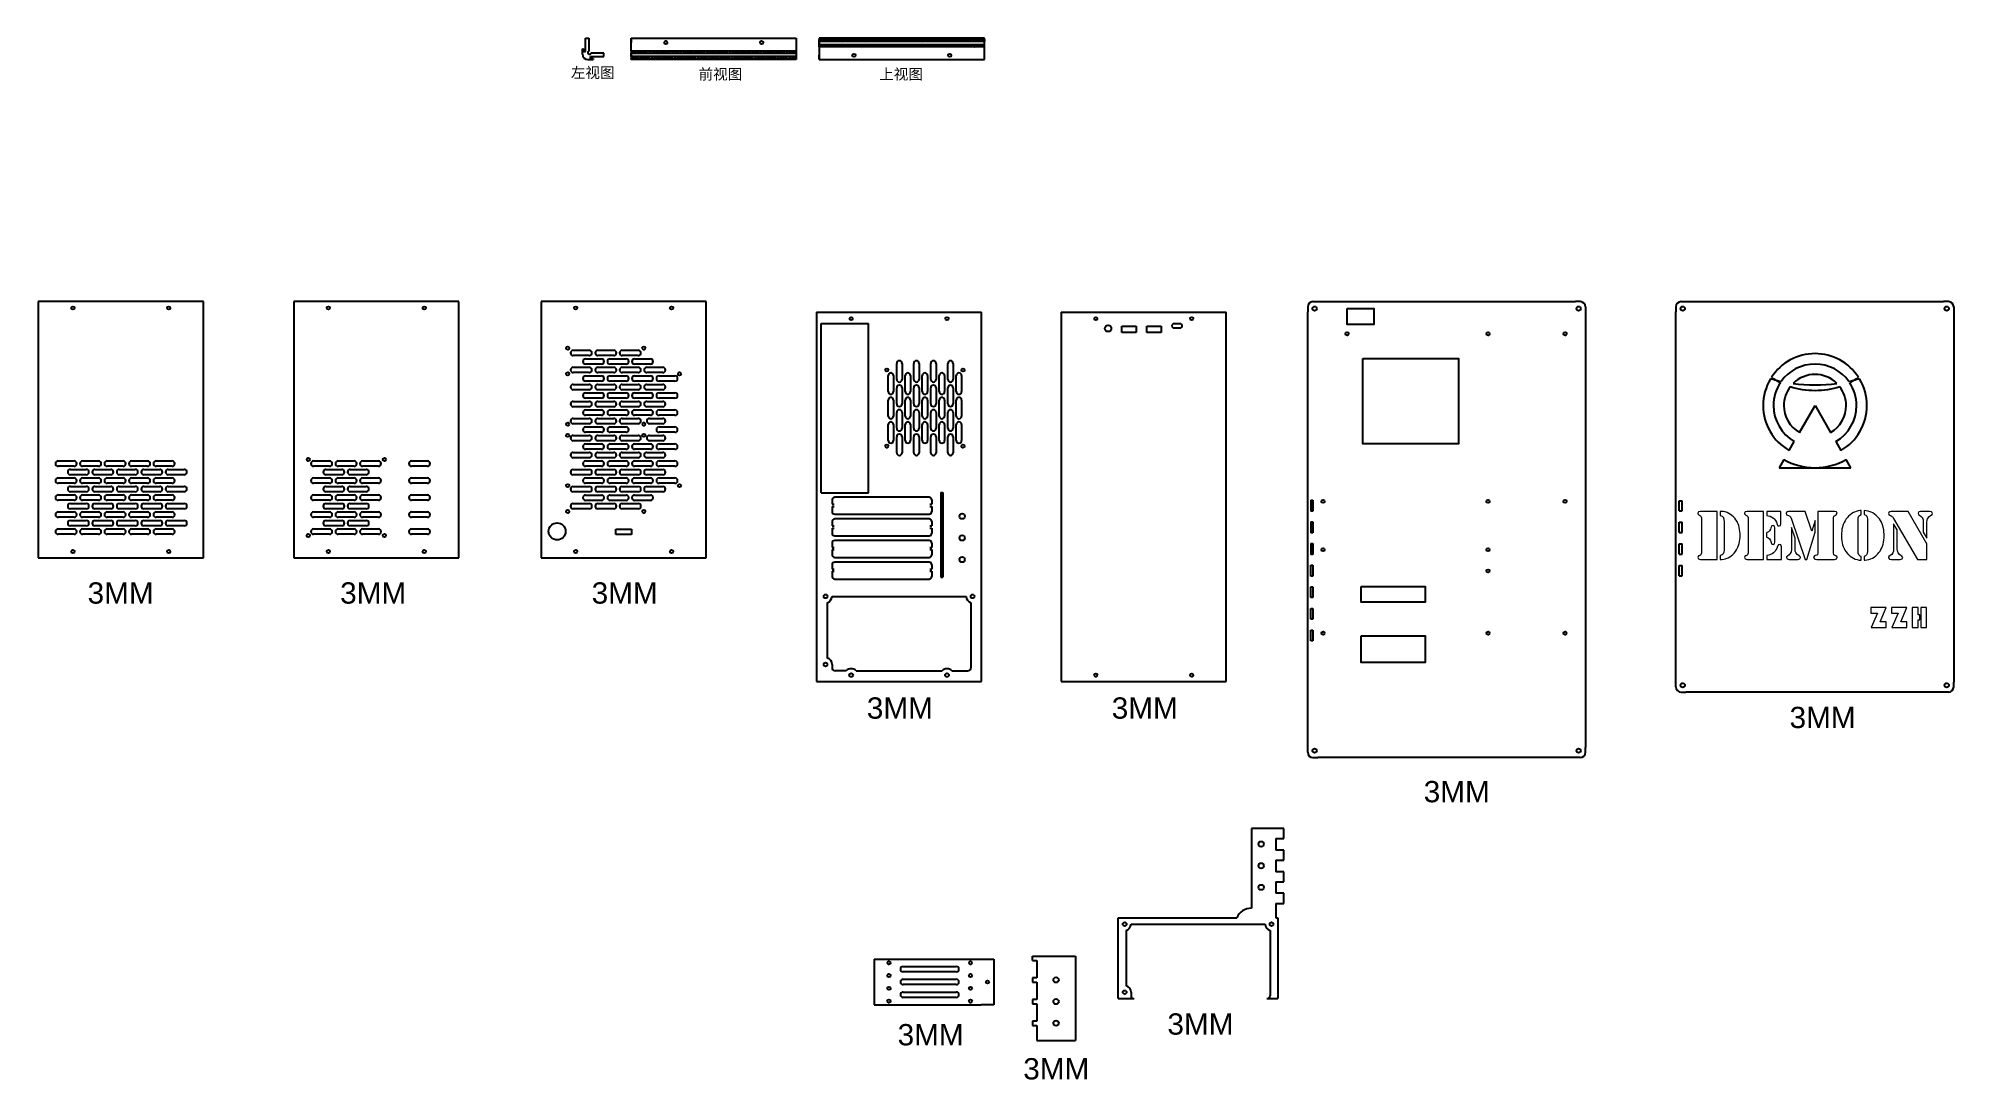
# Model space of a CAD drawing. Header units: millimetres. Extents: x 1161 to 6255, y 1546 to 2671.
# Drawn here: x 4456 to 6255, y 1616 to 2595 of the extents above; entities that cross this region are included whole.
import ezdxf

# ---------------------------------------------------------------- set-up
doc = ezdxf.new("R2010")
doc.units = ezdxf.units.MM
doc.linetypes.add('SLD-Solid', pattern=[0])
doc.styles.get("Standard").update_dxf_attribs({"font": 'Arial.ttf'})

msp = doc.modelspace()

# ---------------------------------------------------------------- texts
at = {"attachment_point": 1}
for s, width, insert, char_height in [('{\\fSimSun|b0|i0|c134|p2;左视图}', 42.38359, (4956.28, 2567.921), 10), ('{\\fSimSun|b0|i0|c134|p2;前视图}', 42.30906, (5076.274, 2566.5), 10), ('{\\fSimSun|b0|i0|c134|p2;上视图}', 41.86122, (5245.936, 2566.5), 10), ('3MM', 60.66199, (4502.368, 2083.907), 20), ('3MM', 60.66199, (4739.544, 2083.907), 20), ('3MM', 60.66199, (4975.759, 2083.907), 20), ('3MM', 60.66199, (5234.19, 1975.778), 20), ('3MM', 60.66199, (5464.197, 1975.778), 20), ('3MM', 60.66199, (6100.808, 1966.932), 20), ('3MM', 60.66199, (5757.202, 1897.229), 20), ('3MM', 60.66199, (5516.487, 1678.814), 20), ('3MM', 60.66199, (5263.099, 1668.756), 20), ('3MM', 60.66199, (5381.103, 1636.755), 20)]:
    msp.add_mtext_dynamic_manual_height_columns(s, width=width, gutter_width=12.5, heights=[0], dxfattribs=dict(at, insert=insert, char_height=char_height))

# ---------------------------------------------------------------- hatches: boundary and pattern name
h = msp.add_hatch()
h.set_pattern_fill('ANSI33', color=256, scale=0.4)
h.set_pattern_definition([(45, (588.9778, -189.0404), (-1.7960512, 1.7960512), []), (45, (590.774, -189.0404), (-1.7960512, 1.7960512), [1.27, -0.635])])
h.paths.add_polyline_path([(5344.584, 2592.21), (5344.584, 2594.21), (5189.584, 2594.21), (5189.584, 2592.21)])
h.paths.add_polyline_path([(5344.584, 2587.19), (5344.584, 2589.21), (5189.584, 2589.21), (5189.584, 2587.19)])
h = msp.add_hatch()
h.set_pattern_fill('ANSI33', color=256, scale=0.4)
h.set_pattern_definition([(45, (412.2905, -146.5035), (-1.7960512, 1.7960512), []), (45, (414.0865, -146.5035), (-1.7960512, 1.7960512), [1.27, -0.635])])
h.paths.add_polyline_path([(5012.897, 2578.21), (5012.897, 2576.21), (5167.897, 2576.21), (5167.897, 2578.21)])
h.paths.add_polyline_path([(5012.897, 2583.23), (5012.897, 2581.21), (5167.897, 2581.21), (5167.897, 2583.23)])

# ---------------------------------------------------------------- linework, layer by layer
for p, q in [((4970.122, 2582.71), (4970.122, 2595.21)), ((4970.122, 2595.21), (4973.122, 2595.21)), ((4973.122, 2595.21), (4973.122, 2583.23)), ((5012.897, 2595.21), (5167.897, 2595.21)), ((5012.897, 2583.23), (5012.897, 2595.21)), ((5012.897, 2595.21), (5012.897, 2591.21)), ((5167.897, 2595.21), (5167.897, 2583.23)), ((5344.584, 2595.21), (5189.584, 2595.21)), ((5189.584, 2595.21), (5189.584, 2594.21)), ((5189.584, 2589.21), (5189.584, 2594.21)), ((5189.584, 2594.21), (5344.584, 2594.21)), ((5344.584, 2592.21), (5189.584, 2592.21)), ((5189.584, 2592.21), (5189.584, 2589.21)), ((5344.584, 2592.21), (5344.584, 2595.21)), ((5344.584, 2594.21), (5344.584, 2592.21)), ((5344.584, 2589.21), (5344.584, 2592.21)), ((4967.122, 2580.21), (4967.122, 2585.21)), ((4967.122, 2585.21), (4968.122, 2585.21)), ((4968.122, 2585.21), (4968.122, 2582.71)), ((4968.122, 2582.71), (4970.122, 2582.71)), ((4972.122, 2575.21), (4977.122, 2575.21)), ((4974.622, 2576.21), (4974.622, 2578.21)), ((4974.622, 2578.21), (4987.122, 2578.21)), ((4974.622, 2576.21), (4977.122, 2576.21)), ((4987.122, 2581.21), (4975.142, 2581.21)), ((4977.122, 2576.21), (4977.122, 2575.21)), ((4987.122, 2578.21), (4987.122, 2581.21)), ((5167.897, 2583.23), (5012.897, 2583.23)), ((5012.897, 2583.23), (5012.897, 2581.21)), ((5012.897, 2581.21), (5167.897, 2581.21)), ((5012.897, 2578.21), (5012.897, 2581.21)), ((5012.897, 2581.21), (5012.897, 2576.21)), ((5167.897, 2578.21), (5012.897, 2578.21)), ((5012.897, 2576.21), (5167.897, 2576.21)), ((5012.897, 2575.21), (5012.897, 2576.21)), ((5167.897, 2575.21), (5012.897, 2575.21)), ((5167.897, 2583.23), (5167.897, 2581.21)), ((5167.897, 2581.21), (5167.897, 2578.21)), ((5167.897, 2576.21), (5167.897, 2578.21)), ((5167.897, 2578.21), (5167.897, 2575.21)), ((5189.584, 2589.21), (5344.584, 2589.21)), ((5189.584, 2587.19), (5189.584, 2589.21)), ((5344.584, 2587.19), (5189.584, 2587.19)), ((5189.584, 2587.19), (5189.584, 2575.21)), ((5189.584, 2575.21), (5189.584, 2579.21)), ((5189.584, 2575.21), (5344.584, 2575.21)), ((5344.584, 2587.19), (5344.584, 2589.21)), ((5344.584, 2575.21), (5344.584, 2587.19)), ((4456.069, 2347.791), (4456.069, 2106.811)), ((4611.069, 2347.791), (4456.069, 2347.791)), ((4611.069, 2106.811), (4611.069, 2347.791)), ((4696.008, 2347.791), (4696.008, 2106.811)), ((4851.008, 2347.791), (4696.008, 2347.791)), ((4851.008, 2106.811), (4851.008, 2347.791)), ((4928.289, 2347.791), (4928.289, 2106.811)), ((5083.289, 2347.791), (4928.289, 2347.791)), ((5083.289, 2106.811), (5083.289, 2347.791)), ((5648.23, 2342.709), (5648.23, 2338.209)), ((5653.23, 2347.709), (5658.23, 2347.709)), ((5658.23, 2347.709), (5899.71, 2347.709)), ((5904.21, 2347.709), (5899.71, 2347.709)), ((5909.21, 2342.709), (5909.21, 2337.709)), ((5993.978, 2342.709), (5993.978, 2338.209)), ((5998.978, 2347.709), (6003.978, 2347.709)), ((6003.978, 2347.709), (6245.458, 2347.709)), ((6249.958, 2347.709), (6245.458, 2347.709)), ((6254.958, 2342.709), (6254.958, 2337.709)), ((5186.99, 2337.709), (5186.99, 1990.713)), ((5186.99, 2337.709), (5341.99, 2337.709)), ((5341.99, 1990.713), (5341.99, 2337.709)), ((5416.787, 2337.709), (5416.787, 1990.713)), ((5416.787, 2337.709), (5571.787, 2337.709)), ((5416.787, 2327.709), (5416.787, 2326.709)), ((5473.787, 2318.549), (5473.787, 2324.549)), ((5473.787, 2324.549), (5487.287, 2324.549)), ((5487.287, 2324.549), (5487.287, 2318.549)), ((5497.287, 2318.549), (5497.287, 2324.549)), ((5497.287, 2324.549), (5510.787, 2324.549)), ((5510.787, 2324.549), (5510.787, 2318.549)), ((5520.787, 2325.459), (5520.787, 2324.459)), ((5529.037, 2326.709), (5522.037, 2326.709)), ((5522.037, 2323.209), (5529.037, 2323.209)), ((5530.287, 2324.459), (5530.287, 2325.459)), ((5571.787, 1990.713), (5571.787, 2337.709)), ((5648.23, 1929.179), (5648.23, 2338.209)), ((5909.21, 2337.709), (5909.21, 1928.679)), ((5993.978, 1990.713), (5993.978, 2338.209)), ((6254.958, 2337.709), (6254.958, 1990.213)), ((5487.287, 2318.549), (5473.787, 2318.549)), ((5510.787, 2318.549), (5497.287, 2318.549)), ((4958.528, 2301.974), (4973.528, 2301.974)), ((4973.528, 2296.974), (4958.528, 2296.974)), ((4958.528, 2285.974), (4973.528, 2285.974)), ((4970.028, 2293.974), (4985.028, 2293.974)), ((4985.028, 2288.974), (4970.028, 2288.974)), ((4981.528, 2301.974), (4996.528, 2301.974)), ((4996.528, 2296.974), (4981.528, 2296.974)), ((4981.528, 2285.974), (4996.528, 2285.974)), ((4993.028, 2293.974), (5008.028, 2293.974)), ((5008.028, 2288.974), (4993.028, 2288.974)), ((5004.528, 2301.974), (5019.528, 2301.974)), ((5019.528, 2296.974), (5004.528, 2296.974)), ((5004.528, 2285.974), (5019.528, 2285.974)), ((5019.528, 2296.974), (5012.028, 2296.974)), ((5016.028, 2293.974), (5031.028, 2293.974)), ((5031.028, 2288.974), (5016.028, 2288.974)), ((5027.528, 2285.974), (5042.528, 2285.974)), ((5262.239, 2274.676), (5262.239, 2289.676)), ((5267.239, 2289.676), (5267.239, 2274.676)), ((5278.239, 2274.676), (5278.239, 2289.676)), ((5283.239, 2289.676), (5283.239, 2274.676)), ((5294.239, 2274.676), (5294.239, 2289.676)), ((5299.239, 2289.676), (5299.239, 2274.676)), ((5310.239, 2274.676), (5310.239, 2289.676)), ((5315.239, 2289.676), (5315.239, 2274.676)), ((4973.528, 2280.974), (4958.528, 2280.974)), ((4958.528, 2269.974), (4973.528, 2269.974)), ((4970.028, 2277.974), (4985.028, 2277.974)), ((4985.028, 2272.974), (4970.028, 2272.974)), ((4996.528, 2280.974), (4981.528, 2280.974)), ((4981.528, 2269.974), (4996.528, 2269.974)), ((4993.028, 2277.974), (5008.028, 2277.974)), ((5008.028, 2272.974), (4993.028, 2272.974)), ((5019.528, 2280.974), (5004.528, 2280.974)), ((5004.528, 2269.974), (5019.528, 2269.974)), ((5016.028, 2277.974), (5031.028, 2277.974)), ((5031.028, 2272.974), (5016.028, 2272.974)), ((5042.528, 2280.974), (5027.528, 2280.974)), ((5027.528, 2269.974), (5042.528, 2269.974)), ((5039.028, 2277.974), (5054.028, 2277.974)), ((5054.028, 2272.974), (5039.028, 2272.974)), ((5254.239, 2263.176), (5254.239, 2278.176)), ((5259.239, 2278.176), (5259.239, 2263.176)), ((5262.239, 2251.676), (5262.239, 2266.676)), ((5267.239, 2266.676), (5267.239, 2251.676)), ((5270.239, 2263.176), (5270.239, 2278.176)), ((5275.239, 2278.176), (5275.239, 2263.176)), ((5278.239, 2251.676), (5278.239, 2266.676)), ((5283.239, 2266.676), (5283.239, 2251.676)), ((5286.239, 2263.176), (5286.239, 2278.176)), ((5291.239, 2278.176), (5291.239, 2263.176)), ((5294.239, 2251.676), (5294.239, 2266.676)), ((5299.239, 2266.676), (5299.239, 2251.676)), ((5302.239, 2263.176), (5302.239, 2278.176)), ((5307.239, 2278.176), (5307.239, 2263.176)), ((5310.239, 2251.676), (5310.239, 2266.676)), ((5315.239, 2266.676), (5315.239, 2251.676)), ((5318.239, 2263.176), (5318.239, 2278.176)), ((5323.239, 2278.176), (5323.239, 2263.176)), ((4973.528, 2264.974), (4958.528, 2264.974)), ((4958.528, 2253.974), (4973.528, 2253.974)), ((4973.528, 2248.974), (4958.528, 2248.974)), ((4970.028, 2261.974), (4985.028, 2261.974)), ((4985.028, 2256.974), (4970.028, 2256.974)), ((4996.528, 2264.974), (4981.528, 2264.974)), ((4981.528, 2253.974), (4996.528, 2253.974)), ((4996.528, 2248.974), (4981.528, 2248.974)), ((4993.028, 2261.974), (5008.028, 2261.974)), ((5008.028, 2256.974), (4993.028, 2256.974)), ((5019.528, 2264.974), (5004.528, 2264.974)), ((5004.528, 2253.974), (5019.528, 2253.974)), ((5019.528, 2248.974), (5004.528, 2248.974)), ((5016.028, 2261.974), (5031.028, 2261.974)), ((5031.028, 2256.974), (5016.028, 2256.974)), ((5042.528, 2264.974), (5027.528, 2264.974)), ((5027.528, 2253.974), (5042.528, 2253.974)), ((5042.528, 2248.974), (5027.528, 2248.974)), ((5039.028, 2261.974), (5054.028, 2261.974)), ((5054.028, 2256.974), (5039.028, 2256.974)), ((5254.239, 2240.176), (5254.239, 2255.176)), ((5259.239, 2255.176), (5259.239, 2240.176)), ((5270.239, 2240.176), (5270.239, 2255.176)), ((5275.239, 2255.176), (5275.239, 2240.176)), ((5286.239, 2240.176), (5286.239, 2255.176)), ((5291.239, 2255.176), (5291.239, 2240.176)), ((5302.239, 2240.176), (5302.239, 2255.176)), ((5307.239, 2255.176), (5307.239, 2240.176)), ((5318.239, 2240.176), (5318.239, 2255.176)), ((5323.239, 2255.176), (5323.239, 2240.176)), ((6110.1, 2224.731), (6124.725, 2250.063)), ((6124.725, 2250.063), (6139.35, 2224.731)), ((4958.528, 2237.974), (4973.528, 2237.974)), ((4973.528, 2232.974), (4958.528, 2232.974)), ((4970.028, 2245.974), (4985.028, 2245.974)), ((4985.028, 2240.974), (4970.028, 2240.974)), ((4981.528, 2237.974), (4996.528, 2237.974)), ((4996.528, 2232.974), (4981.528, 2232.974)), ((4993.028, 2245.974), (5008.028, 2245.974)), ((5008.028, 2240.974), (4993.028, 2240.974)), ((5004.528, 2237.974), (5019.528, 2237.974)), ((5019.528, 2232.974), (5004.528, 2232.974)), ((5016.028, 2245.974), (5031.028, 2245.974)), ((5031.028, 2240.974), (5016.028, 2240.974)), ((5030.028, 2237.974), (5042.528, 2237.974)), ((5042.528, 2232.974), (5030.028, 2232.974)), ((5039.028, 2245.974), (5054.028, 2245.974)), ((5054.028, 2240.974), (5039.028, 2240.974)), ((5254.239, 2217.176), (5254.239, 2232.176)), ((5259.239, 2232.176), (5259.239, 2217.176)), ((5262.239, 2228.676), (5262.239, 2243.676)), ((5267.239, 2243.676), (5267.239, 2228.676)), ((5270.239, 2217.176), (5270.239, 2232.176)), ((5275.239, 2232.176), (5275.239, 2217.176)), ((5278.239, 2228.676), (5278.239, 2243.676)), ((5283.239, 2243.676), (5283.239, 2228.676)), ((5286.239, 2217.176), (5286.239, 2232.176)), ((5291.239, 2232.176), (5291.239, 2217.176)), ((5294.239, 2228.676), (5294.239, 2243.676)), ((5299.239, 2243.676), (5299.239, 2228.676)), ((5302.239, 2217.176), (5302.239, 2232.176)), ((5307.239, 2232.176), (5307.239, 2217.176)), ((5310.239, 2228.676), (5310.239, 2243.676)), ((5315.239, 2243.676), (5315.239, 2228.676)), ((5318.239, 2217.176), (5318.239, 2232.176)), ((5323.239, 2232.176), (5323.239, 2217.176)), ((4958.528, 2221.974), (4973.528, 2221.974)), ((4973.528, 2216.974), (4958.528, 2216.974)), ((4970.028, 2229.974), (4985.028, 2229.974)), ((4985.028, 2224.974), (4970.028, 2224.974)), ((4970.028, 2213.974), (4985.028, 2213.974)), ((4981.528, 2221.974), (4996.528, 2221.974)), ((4996.528, 2216.974), (4981.528, 2216.974)), ((4993.028, 2229.974), (5008.028, 2229.974)), ((5008.028, 2224.974), (4993.028, 2224.974)), ((4993.028, 2213.974), (5008.028, 2213.974)), ((5004.528, 2221.974), (5019.528, 2221.974)), ((5019.528, 2216.974), (5004.528, 2216.974)), ((5016.028, 2213.974), (5031.028, 2213.974)), ((5030.028, 2221.974), (5042.528, 2221.974)), ((5042.528, 2216.974), (5030.028, 2216.974)), ((5039.028, 2229.974), (5054.028, 2229.974)), ((5054.028, 2224.974), (5039.028, 2224.974)), ((5039.028, 2213.974), (5054.028, 2213.974)), ((5262.239, 2205.676), (5262.239, 2220.676)), ((5267.239, 2220.676), (5267.239, 2205.676)), ((5278.239, 2205.676), (5278.239, 2220.676)), ((5283.239, 2220.676), (5283.239, 2205.676)), ((5294.239, 2205.676), (5294.239, 2220.676)), ((5299.239, 2220.676), (5299.239, 2205.676)), ((5310.239, 2205.676), (5310.239, 2220.676)), ((5315.239, 2220.676), (5315.239, 2205.676)), ((6100.35, 2207.844), (6105.225, 2216.288)), ((6144.225, 2216.288), (6149.1, 2207.844)), ((4456.069, 2211.791), (4456.069, 2207.541)), ((4474.665, 2198.036), (4489.665, 2198.036)), ((4497.665, 2198.036), (4512.665, 2198.036)), ((4520.665, 2198.036), (4535.665, 2198.036)), ((4543.665, 2198.036), (4558.665, 2198.036)), ((4566.665, 2198.036), (4581.665, 2198.036)), ((4696.008, 2211.791), (4696.008, 2207.541)), ((4714.604, 2198.036), (4729.604, 2198.036)), ((4737.604, 2198.036), (4752.604, 2198.036)), ((4760.604, 2198.036), (4775.604, 2198.036)), ((4806.604, 2198.036), (4821.604, 2198.036)), ((4958.528, 2205.974), (4973.528, 2205.974)), ((4973.528, 2200.974), (4958.528, 2200.974)), ((4985.028, 2208.974), (4970.028, 2208.974)), ((4970.028, 2197.974), (4985.028, 2197.974)), ((4981.528, 2205.974), (4996.528, 2205.974)), ((4996.528, 2200.974), (4981.528, 2200.974)), ((5008.028, 2208.974), (4993.028, 2208.974)), ((4993.028, 2197.974), (5008.028, 2197.974)), ((5004.528, 2205.974), (5019.528, 2205.974)), ((5019.528, 2200.974), (5004.528, 2200.974)), ((5031.028, 2208.974), (5016.028, 2208.974)), ((5016.028, 2197.974), (5031.028, 2197.974)), ((5027.528, 2205.974), (5042.528, 2205.974)), ((5042.528, 2200.974), (5027.528, 2200.974)), ((5054.028, 2208.974), (5039.028, 2208.974)), ((5039.028, 2197.974), (5054.028, 2197.974)), ((6095.475, 2199.4), (6090.95, 2191.563)), ((6095.475, 2199.4), (6095.475, 2199.4)), ((6158.5, 2191.563), (6153.975, 2199.4)), ((6153.975, 2199.4), (6153.975, 2199.4)), ((4489.665, 2193.036), (4474.665, 2193.036)), ((4474.665, 2182.036), (4489.665, 2182.036)), ((4489.665, 2177.036), (4474.665, 2177.036)), ((4486.165, 2190.036), (4501.165, 2190.036)), ((4501.165, 2185.036), (4486.165, 2185.036)), ((4512.665, 2193.036), (4497.665, 2193.036)), ((4497.665, 2182.036), (4512.665, 2182.036)), ((4512.665, 2177.036), (4497.665, 2177.036)), ((4509.165, 2190.036), (4524.165, 2190.036)), ((4524.165, 2185.036), (4509.165, 2185.036)), ((4535.665, 2193.036), (4520.665, 2193.036)), ((4520.665, 2182.036), (4535.665, 2182.036)), ((4535.665, 2177.036), (4520.665, 2177.036)), ((4532.165, 2190.036), (4547.165, 2190.036)), ((4547.165, 2185.036), (4532.165, 2185.036)), ((4558.665, 2193.036), (4543.665, 2193.036)), ((4543.665, 2182.036), (4558.665, 2182.036)), ((4558.665, 2177.036), (4543.665, 2177.036)), ((4555.165, 2190.036), (4570.165, 2190.036)), ((4570.165, 2185.036), (4555.165, 2185.036)), ((4581.665, 2193.036), (4566.665, 2193.036)), ((4566.665, 2182.036), (4581.665, 2182.036)), ((4581.665, 2177.036), (4566.665, 2177.036)), ((4578.165, 2190.036), (4593.165, 2190.036)), ((4593.165, 2185.036), (4578.165, 2185.036)), ((4729.604, 2193.036), (4714.604, 2193.036)), ((4714.604, 2182.036), (4729.604, 2182.036)), ((4729.604, 2177.036), (4714.604, 2177.036)), ((4726.104, 2190.036), (4741.104, 2190.036)), ((4741.104, 2185.036), (4726.104, 2185.036)), ((4752.604, 2193.036), (4737.604, 2193.036)), ((4737.604, 2182.036), (4752.604, 2182.036)), ((4752.604, 2177.036), (4737.604, 2177.036)), ((4749.104, 2190.036), (4764.104, 2190.036)), ((4764.104, 2185.036), (4749.104, 2185.036)), ((4775.604, 2193.036), (4760.604, 2193.036)), ((4760.604, 2182.036), (4775.604, 2182.036)), ((4775.604, 2177.036), (4760.604, 2177.036)), ((4821.604, 2193.036), (4806.604, 2193.036)), ((4806.604, 2182.036), (4821.604, 2182.036)), ((4821.604, 2177.036), (4806.604, 2177.036)), ((4958.528, 2189.974), (4973.528, 2189.974)), ((4973.528, 2184.974), (4958.528, 2184.974)), ((4985.028, 2192.974), (4970.028, 2192.974)), ((4970.028, 2181.974), (4985.028, 2181.974)), ((4985.028, 2176.974), (4970.028, 2176.974)), ((4981.528, 2189.974), (4996.528, 2189.974)), ((4996.528, 2184.974), (4981.528, 2184.974)), ((5008.028, 2192.974), (4993.028, 2192.974)), ((4993.028, 2181.974), (5008.028, 2181.974)), ((5008.028, 2176.974), (4993.028, 2176.974)), ((5004.528, 2189.974), (5019.528, 2189.974)), ((5019.528, 2184.974), (5004.528, 2184.974)), ((5031.028, 2192.974), (5016.028, 2192.974)), ((5016.028, 2181.974), (5031.028, 2181.974)), ((5031.028, 2176.974), (5016.028, 2176.974)), ((5027.528, 2189.974), (5042.528, 2189.974)), ((5042.528, 2184.974), (5027.528, 2184.974)), ((5054.028, 2192.974), (5039.028, 2192.974)), ((5039.028, 2181.974), (5054.028, 2181.974)), ((5054.028, 2176.974), (5039.028, 2176.974)), ((6090.95, 2191.563), (6124.725, 2191.563)), ((6124.725, 2191.563), (6158.5, 2191.563)), ((4474.665, 2166.036), (4489.665, 2166.036)), ((4489.665, 2161.036), (4474.665, 2161.036)), ((4486.165, 2174.036), (4501.165, 2174.036)), ((4501.165, 2169.036), (4486.165, 2169.036)), ((4497.665, 2166.036), (4512.665, 2166.036)), ((4512.665, 2161.036), (4497.665, 2161.036)), ((4509.165, 2174.036), (4524.165, 2174.036)), ((4524.165, 2169.036), (4509.165, 2169.036)), ((4520.665, 2166.036), (4535.665, 2166.036)), ((4535.665, 2161.036), (4520.665, 2161.036)), ((4532.165, 2174.036), (4547.165, 2174.036)), ((4547.165, 2169.036), (4532.165, 2169.036)), ((4543.665, 2166.036), (4558.665, 2166.036)), ((4558.665, 2161.036), (4543.665, 2161.036)), ((4555.165, 2174.036), (4570.165, 2174.036)), ((4570.165, 2169.036), (4555.165, 2169.036)), ((4566.665, 2166.036), (4581.665, 2166.036)), ((4581.665, 2161.036), (4566.665, 2161.036)), ((4578.165, 2174.036), (4593.165, 2174.036)), ((4593.165, 2169.036), (4578.165, 2169.036)), ((4714.604, 2166.036), (4729.604, 2166.036)), ((4729.604, 2161.036), (4714.604, 2161.036)), ((4726.104, 2174.036), (4741.104, 2174.036)), ((4741.104, 2169.036), (4726.104, 2169.036)), ((4737.604, 2166.036), (4752.604, 2166.036)), ((4752.604, 2161.036), (4737.604, 2161.036)), ((4749.104, 2174.036), (4764.104, 2174.036)), ((4764.104, 2169.036), (4749.104, 2169.036)), ((4760.604, 2166.036), (4775.604, 2166.036)), ((4775.604, 2161.036), (4760.604, 2161.036)), ((4806.604, 2166.036), (4821.604, 2166.036)), ((4821.604, 2161.036), (4806.604, 2161.036)), ((4958.528, 2173.974), (4973.528, 2173.974)), ((4973.528, 2168.974), (4958.528, 2168.974)), ((4970.028, 2165.974), (4985.028, 2165.974)), ((4985.028, 2160.974), (4970.028, 2160.974)), ((4981.528, 2173.974), (4996.528, 2173.974)), ((4996.528, 2168.974), (4981.528, 2168.974)), ((4993.028, 2165.974), (5008.028, 2165.974)), ((5008.028, 2160.974), (4993.028, 2160.974)), ((5004.528, 2173.974), (5019.528, 2173.974)), ((5019.528, 2168.974), (5004.528, 2168.974)), ((5016.028, 2165.974), (5031.028, 2165.974)), ((5031.028, 2160.974), (5016.028, 2160.974)), ((5027.528, 2173.974), (5042.528, 2173.974)), ((5042.528, 2168.974), (5027.528, 2168.974)), ((5201.58, 2161.292), (5201.58, 2157.292)), ((5295.255, 2161.292), (5295.255, 2157.292)), ((5303.723, 2168.277), (5303.723, 2088.902)), ((5303.723, 2168.277), (5305.723, 2168.277)), ((5305.723, 2168.277), (5305.723, 2088.902)), ((5651.23, 2160.987), (5653.23, 2160.987)), ((5651.23, 2160.987), (5651.23, 2150.802)), ((5653.23, 2160.987), (5653.23, 2150.802)), ((5996.978, 2160.657), (5999.978, 2160.657)), ((4474.665, 2150.036), (4489.665, 2150.036)), ((4489.665, 2145.036), (4474.665, 2145.036)), ((4486.165, 2158.036), (4501.165, 2158.036)), ((4501.165, 2153.036), (4486.165, 2153.036)), ((4486.165, 2142.036), (4501.165, 2142.036)), ((4497.665, 2150.036), (4512.665, 2150.036)), ((4512.665, 2145.036), (4497.665, 2145.036)), ((4509.165, 2158.036), (4524.165, 2158.036)), ((4524.165, 2153.036), (4509.165, 2153.036)), ((4509.165, 2142.036), (4524.165, 2142.036)), ((4520.665, 2150.036), (4535.665, 2150.036)), ((4535.665, 2145.036), (4520.665, 2145.036)), ((4532.165, 2158.036), (4547.165, 2158.036)), ((4547.165, 2153.036), (4532.165, 2153.036)), ((4532.165, 2142.036), (4547.165, 2142.036)), ((4543.665, 2150.036), (4558.665, 2150.036)), ((4558.665, 2145.036), (4543.665, 2145.036)), ((4555.165, 2158.036), (4570.165, 2158.036)), ((4570.165, 2153.036), (4555.165, 2153.036)), ((4555.165, 2142.036), (4570.165, 2142.036)), ((4566.665, 2150.036), (4581.665, 2150.036)), ((4581.665, 2145.036), (4566.665, 2145.036)), ((4578.165, 2158.036), (4593.165, 2158.036)), ((4593.165, 2153.036), (4578.165, 2153.036)), ((4578.165, 2142.036), (4593.165, 2142.036)), ((4714.604, 2150.036), (4729.604, 2150.036)), ((4729.604, 2145.036), (4714.604, 2145.036)), ((4726.104, 2158.036), (4741.104, 2158.036)), ((4741.104, 2153.036), (4726.104, 2153.036)), ((4726.104, 2142.036), (4741.104, 2142.036)), ((4737.604, 2150.036), (4752.604, 2150.036)), ((4752.604, 2145.036), (4737.604, 2145.036)), ((4749.104, 2158.036), (4764.104, 2158.036)), ((4764.104, 2153.036), (4749.104, 2153.036)), ((4749.104, 2142.036), (4764.104, 2142.036)), ((4760.604, 2150.036), (4775.604, 2150.036)), ((4775.604, 2145.036), (4760.604, 2145.036)), ((4806.604, 2150.036), (4821.604, 2150.036)), ((4821.604, 2145.036), (4806.604, 2145.036)), ((4958.528, 2157.974), (4973.528, 2157.974)), ((4973.528, 2152.974), (4958.528, 2152.974)), ((4981.528, 2157.974), (4996.528, 2157.974)), ((4996.528, 2152.974), (4981.528, 2152.974)), ((5004.528, 2157.974), (5019.528, 2157.974)), ((5019.528, 2152.974), (5004.528, 2152.974)), ((5201.58, 2157.292), (5203.58, 2157.292)), ((5201.58, 2155.292), (5201.58, 2150.497)), ((5201.58, 2155.292), (5203.58, 2155.292)), ((5201.58, 2140.972), (5201.58, 2136.972)), ((5293.255, 2157.292), (5295.255, 2157.292)), ((5293.255, 2155.292), (5295.255, 2155.292)), ((5295.255, 2155.292), (5295.255, 2150.497)), ((5295.255, 2140.972), (5295.255, 2136.972)), ((5653.23, 2150.802), (5651.23, 2150.802)), ((5996.978, 2151.132), (5999.978, 2151.132)), ((4474.665, 2134.036), (4489.665, 2134.036)), ((4489.665, 2129.036), (4474.665, 2129.036)), ((4501.165, 2137.036), (4486.165, 2137.036)), ((4497.665, 2134.036), (4512.665, 2134.036)), ((4512.665, 2129.036), (4497.665, 2129.036)), ((4524.165, 2137.036), (4509.165, 2137.036)), ((4520.665, 2134.036), (4535.665, 2134.036)), ((4535.665, 2129.036), (4520.665, 2129.036)), ((4547.165, 2137.036), (4532.165, 2137.036)), ((4543.665, 2134.036), (4558.665, 2134.036)), ((4558.665, 2129.036), (4543.665, 2129.036)), ((4570.165, 2137.036), (4555.165, 2137.036)), ((4566.665, 2134.036), (4581.665, 2134.036)), ((4581.665, 2129.036), (4566.665, 2129.036)), ((4593.165, 2137.036), (4578.165, 2137.036)), ((4714.604, 2134.036), (4729.604, 2134.036)), ((4729.604, 2129.036), (4714.604, 2129.036)), ((4741.104, 2137.036), (4726.104, 2137.036)), ((4737.604, 2134.036), (4752.604, 2134.036)), ((4752.604, 2129.036), (4737.604, 2129.036)), ((4764.104, 2137.036), (4749.104, 2137.036)), ((4760.604, 2134.036), (4775.604, 2134.036)), ((4775.604, 2129.036), (4760.604, 2129.036)), ((4806.604, 2134.036), (4821.604, 2134.036)), ((4821.604, 2129.036), (4806.604, 2129.036)), ((4998.539, 2133.811), (5013.039, 2133.811)), ((4998.539, 2128.811), (4998.539, 2133.811)), ((5013.039, 2128.811), (4998.539, 2128.811)), ((5013.039, 2133.811), (5013.039, 2128.811)), ((5201.58, 2136.972), (5203.58, 2136.972)), ((5201.58, 2134.972), (5201.58, 2130.177)), ((5201.58, 2134.972), (5203.58, 2134.972)), ((5293.255, 2136.972), (5295.255, 2136.972)), ((5293.255, 2134.972), (5295.255, 2134.972)), ((5295.255, 2134.972), (5295.255, 2130.177)), ((5651.23, 2140.667), (5653.23, 2140.667)), ((5651.23, 2140.667), (5651.23, 2130.482)), ((5653.23, 2130.482), (5651.23, 2130.482)), ((5653.23, 2140.667), (5653.23, 2130.482)), ((5996.978, 2140.337), (5999.978, 2140.337)), ((5996.978, 2130.812), (5999.978, 2130.812)), ((4456.069, 2106.811), (4611.069, 2106.811)), ((4696.008, 2106.811), (4851.008, 2106.811)), ((4928.289, 2106.811), (5083.289, 2106.811)), ((5201.58, 2120.652), (5201.58, 2116.652)), ((5201.58, 2116.652), (5203.58, 2116.652)), ((5201.58, 2114.652), (5201.58, 2109.857)), ((5201.58, 2114.652), (5203.58, 2114.652)), ((5293.255, 2116.652), (5295.255, 2116.652)), ((5293.255, 2114.652), (5295.255, 2114.652)), ((5295.255, 2120.652), (5295.255, 2116.652)), ((5295.255, 2114.652), (5295.255, 2109.857)), ((5651.23, 2120.347), (5653.23, 2120.347)), ((5651.23, 2120.347), (5651.23, 2110.162)), ((5653.23, 2110.162), (5651.23, 2110.162)), ((5653.23, 2120.347), (5653.23, 2110.162)), ((5996.978, 2120.017), (5999.978, 2120.017)), ((5996.978, 2110.492), (5999.978, 2110.492)), ((5201.58, 2100.332), (5201.58, 2096.332)), ((5201.58, 2096.332), (5203.58, 2096.332)), ((5201.58, 2094.332), (5201.58, 2089.537)), ((5201.58, 2094.332), (5203.58, 2094.332)), ((5293.255, 2096.332), (5295.255, 2096.332)), ((5293.255, 2094.332), (5295.255, 2094.332)), ((5295.255, 2100.332), (5295.255, 2096.332)), ((5295.255, 2094.332), (5295.255, 2089.537)), ((5303.723, 2088.902), (5305.723, 2088.902)), ((5651.23, 2100.027), (5653.23, 2100.027)), ((5651.23, 2089.842), (5651.23, 2100.027)), ((5653.23, 2089.842), (5651.23, 2089.842)), ((5653.23, 2100.027), (5653.23, 2089.842)), ((5996.978, 2099.697), (5999.978, 2099.697)), ((5996.978, 2090.172), (5999.978, 2090.172)), ((5201.49, 2070.713), (5327.49, 2070.713)), ((5651.23, 2079.707), (5653.23, 2079.707)), ((5651.23, 2069.522), (5651.23, 2079.707)), ((5653.23, 2069.522), (5651.23, 2069.522)), ((5653.23, 2079.707), (5653.23, 2069.522)), ((5196.99, 2064.713), (5196.99, 2012.713)), ((5331.99, 2064.713), (5331.99, 2003.713)), ((5651.23, 2059.387), (5653.23, 2059.387)), ((5651.23, 2049.202), (5651.23, 2059.387)), ((5653.23, 2059.387), (5653.23, 2049.202)), ((5653.23, 2049.202), (5651.23, 2049.202)), ((5651.23, 2039.067), (5653.23, 2039.067)), ((5651.23, 2028.882), (5651.23, 2039.067)), ((5653.23, 2039.067), (5653.23, 2028.882)), ((5653.23, 2028.882), (5651.23, 2028.882)), ((5201.49, 2006.713), (5201.49, 2003.713)), ((5214.917, 2000.713), (5204.49, 2000.713)), ((5224.063, 2000.713), (5304.917, 2000.713)), ((5314.063, 2000.713), (5328.99, 2000.713)), ((5186.99, 1990.713), (5341.99, 1990.713)), ((5416.787, 1990.713), (5571.787, 1990.713)), ((5993.978, 1985.713), (5993.978, 1990.713)), ((5998.978, 1980.713), (6003.478, 1980.713)), ((6244.958, 1980.713), (6003.478, 1980.713)), ((6249.958, 1980.713), (6244.958, 1980.713)), ((6254.958, 1985.713), (6254.958, 1990.213)), ((5648.23, 1924.179), (5648.23, 1929.179)), ((5909.21, 1924.179), (5909.21, 1928.679)), ((5653.23, 1919.179), (5657.73, 1919.179)), ((5899.21, 1919.179), (5657.73, 1919.179)), ((5904.21, 1919.179), (5899.21, 1919.179)), ((5618.388, 1852.615), (5595.388, 1852.615)), ((5595.388, 1852.615), (5595.388, 1777.671)), ((5618.388, 1843.09), (5618.388, 1832.295)), ((5618.388, 1822.77), (5618.388, 1811.975)), ((5618.388, 1802.45), (5618.388, 1791.655)), ((5618.388, 1782.13), (5618.388, 1768.671)), ((5470.356, 1768.671), (5581.641, 1768.671)), ((5470.356, 1692.671), (5470.356, 1768.671)), ((5618.388, 1768.671), (5620.356, 1768.671)), ((5620.356, 1768.671), (5620.356, 1692.671)), ((5477.856, 1756.671), (5477.856, 1704.671)), ((5482.356, 1762.671), (5608.356, 1762.671)), ((5612.856, 1756.671), (5612.856, 1695.671)), ((5240.952, 1729.838), (5341.552, 1729.838)), ((5240.952, 1729.838), (5240.952, 1686.838)), ((5341.552, 1729.838), (5347.552, 1729.838)), ((5347.552, 1729.838), (5353.552, 1729.838)), ((5353.552, 1729.838), (5353.552, 1686.838)), ((5389.881, 1732.572), (5430.151, 1732.572)), ((5389.881, 1728.508), (5389.881, 1732.572)), ((5389.881, 1728.508), (5393.881, 1728.508)), ((5393.881, 1728.508), (5393.881, 1712.252)), ((5430.151, 1732.572), (5430.151, 1653.197)), ((5268.252, 1722.838), (5318.252, 1722.838)), ((5318.252, 1717.838), (5268.252, 1717.838)), ((5268.252, 1710.838), (5318.252, 1710.838)), ((5389.881, 1712.252), (5389.881, 1708.188)), ((5393.881, 1712.252), (5389.881, 1712.252)), ((5389.881, 1712.252), (5389.881, 1708.188)), ((5318.252, 1705.838), (5268.252, 1705.838)), ((5268.252, 1698.838), (5318.252, 1698.838)), ((5318.252, 1693.838), (5268.252, 1693.838)), ((5389.881, 1708.188), (5393.881, 1708.188)), ((5389.881, 1691.932), (5389.881, 1687.868)), ((5393.881, 1691.932), (5389.881, 1691.932)), ((5389.881, 1691.932), (5389.881, 1687.868)), ((5393.881, 1708.188), (5393.881, 1691.932)), ((5470.356, 1692.671), (5485.356, 1692.671)), ((5482.356, 1698.671), (5482.356, 1695.671)), ((5609.856, 1692.671), (5620.356, 1692.671)), ((5240.952, 1686.838), (5341.552, 1686.838)), ((5353.552, 1686.838), (5341.552, 1686.838)), ((5389.881, 1687.868), (5393.881, 1687.868)), ((5393.881, 1687.868), (5393.881, 1671.612)), ((5389.881, 1671.612), (5389.881, 1667.548)), ((5393.881, 1671.612), (5389.881, 1671.612)), ((5389.881, 1671.612), (5389.881, 1667.548)), ((5389.881, 1667.548), (5393.881, 1667.548)), ((5393.881, 1667.548), (5393.881, 1653.197)), ((5393.881, 1653.197), (5430.151, 1653.197))]:
    msp.add_line(p, q)
at = {"color": 7, "linetype": 'SLD-Solid'}
for p, q in [((5191.166, 2168.172), (5191.166, 2327.176)), ((5191.166, 2327.176), (5235.87, 2327.176)), ((5235.87, 2168.172), (5235.87, 2327.176)), ((5191.166, 2168.172), (5235.87, 2168.172)), ((5292.715, 2163.832), (5204.12, 2163.832)), ((5996.978, 2151.132), (5996.978, 2160.657)), ((5999.978, 2151.132), (5999.978, 2160.657)), ((5204.12, 2147.957), (5292.715, 2147.957)), ((5292.715, 2143.512), (5204.12, 2143.512)), ((5204.12, 2127.637), (5292.715, 2127.637)), ((5292.715, 2123.192), (5204.12, 2123.192)), ((5996.978, 2130.812), (5996.978, 2140.337)), ((5999.978, 2130.812), (5999.978, 2140.337)), ((5204.12, 2107.317), (5292.715, 2107.317)), ((5996.978, 2110.492), (5996.978, 2120.017)), ((5999.978, 2110.492), (5999.978, 2120.017)), ((5292.715, 2102.872), (5204.12, 2102.872)), ((5204.12, 2086.997), (5292.715, 2086.997)), ((5996.978, 2090.172), (5996.978, 2099.697)), ((5999.978, 2090.172), (5999.978, 2099.697)), ((5625.856, 1852.615), (5618.388, 1852.615)), ((5618.388, 1843.09), (5625.856, 1843.09)), ((5625.856, 1843.09), (5625.856, 1852.615)), ((5625.856, 1832.295), (5618.388, 1832.295)), ((5618.388, 1822.77), (5625.856, 1822.77)), ((5625.856, 1822.77), (5625.856, 1832.295)), ((5625.856, 1811.975), (5618.388, 1811.975)), ((5618.388, 1802.45), (5625.856, 1802.45)), ((5625.856, 1802.45), (5625.856, 1811.975)), ((5625.856, 1791.655), (5618.388, 1791.655)), ((5618.388, 1782.13), (5625.856, 1782.13)), ((5625.856, 1782.13), (5625.856, 1791.655))]:
    msp.add_line(p, q, dxfattribs=at)
at = {"lineweight": 0}
for p, q in [((6098.2, 2150.023), (6097.564, 2148.657)), ((6097.564, 2148.657), (6097.994, 2147.477)), ((6097.994, 2147.477), (6099.716, 2146.616)), ((6099.941, 2150.472), (6098.2, 2150.023)), ((6099.716, 2146.616), (6101.195, 2145.998)), ((6115.366, 2150.472), (6099.941, 2150.472)), ((6101.195, 2145.998), (6101.701, 2145.381)), ((6101.701, 2145.381), (6102.58, 2143.415)), ((6102.58, 2143.415), (6115.366, 2105.471)), ((6121.861, 2131.978), (6115.366, 2150.472)), ((6124.725, 2141.974), (6121.861, 2131.978)), ((6124.725, 2131.023), (6124.725, 2141.974)), ((6117.107, 2105.471), (6124.725, 2131.023)), ((6115.366, 2105.471), (6117.107, 2105.471))]:
    msp.add_line(p, q, dxfattribs=at)
for points in [[(5685.24, 2341.209), (5710.24, 2341.209), (5710.24, 2326.209), (5685.24, 2326.209)], [(5699.923, 2294.186), (5789.923, 2294.186), (5789.923, 2214.186), (5699.923, 2214.186)], [(5698.478, 2080.135), (5758.478, 2080.135), (5758.478, 2065.135), (5698.478, 2065.135)], [(5698.478, 2033.524), (5758.478, 2033.524), (5758.478, 2008.524), (5698.478, 2008.524)]]:
    msp.add_lwpolyline(points, close=True)
for points in [[(6032.664, 2150.472), (6017.146, 2150.472), (6015.33, 2150.042), (6014.657, 2148.769), (6014.75, 2148.151), (6015.986, 2146.991), (6017.277, 2146.56), (6017.633, 2146.167), (6018.026, 2144.482), (6018.026, 2111.48), (6017.633, 2109.796), (6017.277, 2109.44), (6015.986, 2108.972), (6015.405, 2108.71), (6014.657, 2107.194), (6015.33, 2105.939), (6015.33, 2105.939), (6017.146, 2105.471), (6032.664, 2105.471)], [(6035.585, 2150.472), (6035.585, 2146.822), (6035.828, 2146.766), (6037.569, 2146.092), (6038.617, 2144.744), (6038.655, 2144.669), (6039.141, 2143.022), (6039.31, 2140.926), (6039.31, 2114.906), (6039.291, 2114.026), (6039.141, 2112.266), (6038.449, 2110.619), (6037.531, 2109.702), (6037.456, 2109.665), (6035.585, 2109.047), (6035.585, 2105.471), (6037.063, 2105.509), (6039.029, 2105.677), (6040.657, 2106.014), (6041.313, 2106.201), (6042.997, 2106.932), (6044.813, 2107.98), (6046.03, 2108.841), (6047.453, 2110.039), (6048.763, 2111.387), (6049.923, 2112.865), (6050.972, 2114.475), (6051.908, 2116.235), (6052.207, 2116.909), (6052.862, 2118.594), (6053.405, 2120.372), (6053.836, 2122.206), (6054.135, 2124.116), (6054.304, 2126.1), (6054.379, 2128.159), (6054.341, 2129.713), (6054.191, 2131.697), (6053.929, 2133.606), (6053.536, 2135.46), (6053.05, 2137.238), (6052.432, 2138.979), (6052.301, 2139.26), (6051.477, 2141.038), (6050.504, 2142.685), (6049.381, 2144.183), (6048.089, 2145.549), (6046.666, 2146.785), (6045.468, 2147.664), (6043.784, 2148.694), (6042.061, 2149.48), (6040.321, 2150.023), (6038.561, 2150.341), (6037.644, 2150.416)], [(6076.411, 2150.472), (6060.893, 2150.472), (6059.077, 2150.042), (6058.422, 2148.769), (6058.497, 2148.151), (6059.732, 2146.991), (6061.024, 2146.56), (6061.38, 2146.167), (6061.791, 2144.482), (6061.791, 2111.48), (6061.38, 2109.796), (6061.024, 2109.44), (6059.732, 2108.972), (6059.171, 2108.71), (6058.422, 2107.194), (6059.077, 2105.939), (6059.077, 2105.939), (6060.893, 2105.471), (6076.411, 2105.471)], [(6092.622, 2150.472), (6079.35, 2150.472), (6079.35, 2146.616), (6080.585, 2146.448), (6082.495, 2145.942), (6084.18, 2145.212), (6085.64, 2144.22), (6086.463, 2143.434), (6087.586, 2142.011), (6088.522, 2140.326), (6089.29, 2138.38), (6089.926, 2137.163), (6090.975, 2136.863), (6092.229, 2137.331), (6092.622, 2138.81)], [(6143.014, 2150.472), (6127.496, 2150.472), (6127.496, 2111.742), (6127.477, 2111.63), (6126.99, 2109.87), (6126.522, 2109.496), (6125.006, 2109.065), (6124.164, 2108.729), (6123.434, 2107.268), (6124.182, 2105.939), (6124.426, 2105.808), (6126.373, 2105.471), (6143.014, 2105.471), (6144.83, 2105.902), (6145.485, 2107.194), (6145.391, 2107.811), (6144.156, 2108.972), (6142.902, 2109.44), (6142.508, 2109.796), (6142.115, 2111.48), (6142.115, 2144.482), (6142.508, 2146.167), (6142.902, 2146.56), (6144.156, 2146.991), (6144.736, 2147.253), (6145.485, 2148.769), (6144.886, 2150.023)], [(6168.21, 2151.371), (6167.236, 2151.296), (6165.29, 2151.015), (6163.455, 2150.566), (6161.714, 2149.911), (6160.928, 2149.536), (6159.3, 2148.6), (6157.746, 2147.477), (6156.248, 2146.167), (6155.069, 2144.913), (6153.908, 2143.434), (6152.879, 2141.843), (6151.999, 2140.139), (6151.25, 2138.305), (6150.932, 2137.444), (6150.427, 2135.684), (6150.034, 2133.85), (6149.753, 2131.94), (6149.584, 2129.975), (6149.528, 2127.934), (6149.547, 2127.148), (6149.64, 2125.014), (6149.865, 2122.993), (6150.202, 2121.046), (6150.67, 2119.193), (6151.25, 2117.452), (6151.943, 2115.786), (6152.767, 2114.213), (6153.721, 2112.753), (6154.77, 2111.368), (6155.949, 2110.095), (6156.323, 2109.739), (6157.746, 2108.523), (6159.262, 2107.456), (6160.872, 2106.557), (6162.575, 2105.808), (6164.372, 2105.247), (6166.244, 2104.835), (6168.21, 2104.592), (6168.21, 2108.223), (6167.274, 2108.541), (6165.945, 2109.627), (6165.795, 2109.87), (6165.308, 2111.443), (6165.14, 2113.727), (6165.14, 2143.191), (6165.252, 2144.594), (6165.833, 2146.186), (6166.45, 2146.859), (6168.21, 2147.814)], [(6170.905, 2151.371), (6170.905, 2147.814), (6172.497, 2147.047), (6173.414, 2145.961), (6173.751, 2145.193), (6174.013, 2143.191), (6174.013, 2113.727), (6173.994, 2113.184), (6173.751, 2111.125), (6173.114, 2109.627), (6172.272, 2108.747), (6170.905, 2108.223), (6170.905, 2104.592), (6171.486, 2104.648), (6173.433, 2104.929), (6175.286, 2105.378), (6177.064, 2105.996), (6178.73, 2106.763), (6180.302, 2107.718), (6181.8, 2108.822), (6183.204, 2110.095), (6183.634, 2110.544), (6184.776, 2111.855), (6185.787, 2113.259), (6186.686, 2114.775), (6187.472, 2116.366), (6188.127, 2118.051), (6188.67, 2119.848), (6189.082, 2121.72), (6189.381, 2123.704), (6189.568, 2125.763), (6189.625, 2127.934), (6189.606, 2129.301), (6189.475, 2131.397), (6189.213, 2133.4), (6188.838, 2135.31), (6188.352, 2137.126), (6187.753, 2138.848), (6187.023, 2140.495), (6186.162, 2142.049), (6185.207, 2143.509), (6184.121, 2144.875), (6182.904, 2146.167), (6182.212, 2146.822), (6180.677, 2148.039), (6179.086, 2149.087), (6177.438, 2149.911), (6176.577, 2150.266), (6174.78, 2150.809), (6172.89, 2151.184)], [(6212.331, 2150.472), (6197.898, 2150.472), (6196.326, 2150.454), (6194.866, 2150.248), (6194.08, 2149.592), (6193.78, 2148.525), (6194.08, 2147.571), (6194.866, 2146.991), (6196.12, 2146.523), (6197.299, 2145.792), (6197.393, 2145.699), (6198.497, 2144.052), (6220.867, 2105.471), (6229.871, 2105.471), (6229.871, 2120.016)], [(6232.173, 2150.472), (6223.937, 2150.472), (6223.918, 2150.472), (6222.084, 2150.079), (6221.485, 2148.769), (6221.765, 2147.814), (6222.72, 2147.084), (6222.776, 2147.047), (6224.461, 2145.905), (6225.584, 2144.576), (6225.771, 2144.183), (6226.221, 2142.498), (6226.37, 2140.326), (6226.37, 2131.192), (6229.871, 2125.295), (6229.871, 2140.326), (6230.002, 2142.348), (6230.489, 2143.977), (6230.526, 2144.052), (6231.612, 2145.624), (6233.128, 2146.71), (6234.644, 2147.683), (6234.944, 2148.694), (6234.382, 2149.948), (6234.139, 2150.135)], [(6085.284, 2137.425), (6084.067, 2136.957), (6083.375, 2135.216), (6082.925, 2133.85), (6082.008, 2132.315), (6080.979, 2131.36), (6079.182, 2130.293), (6079.182, 2126.474), (6080.417, 2126.025), (6081.877, 2124.864), (6081.896, 2124.846), (6082.794, 2123.367), (6083.468, 2121.364), (6084.161, 2119.81), (6085.34, 2119.361), (6086.632, 2119.96), (6086.707, 2120.11), (6086.95, 2122.094), (6086.95, 2134.655), (6086.95, 2134.748), (6086.725, 2136.601)], [(6102.58, 2135.31), (6102.58, 2115.43), (6102.543, 2114.457), (6102.187, 2112.547), (6101.457, 2110.937), (6100.372, 2109.608), (6098.912, 2108.579), (6098.088, 2107.942), (6097.863, 2107.119), (6098.444, 2105.921), (6100.334, 2105.471), (6108.608, 2105.471), (6110.424, 2105.883), (6111.079, 2107.156), (6111.042, 2107.456), (6109.825, 2108.841), (6108.608, 2109.627), (6107.803, 2110.226), (6106.699, 2111.817), (6106.193, 2113.259), (6106.175, 2113.427), (6106.062, 2115.43), (6106.062, 2125.351)], [(6198.535, 2138.904), (6198.535, 2115.43), (6198.535, 2115.28), (6198.31, 2113.202), (6197.711, 2111.48), (6196.719, 2110.095), (6195.371, 2109.065), (6194.005, 2108.148), (6193.687, 2107.194), (6193.705, 2106.857), (6194.585, 2105.827), (6196.682, 2105.471), (6204.3, 2105.471), (6204.787, 2105.49), (6206.472, 2105.902), (6207.09, 2107.156), (6206.228, 2108.635), (6205.255, 2109.197), (6203.907, 2110.189), (6202.803, 2111.649), (6202.765, 2111.705), (6202.204, 2113.371), (6202.017, 2115.43), (6202.017, 2133.101)], [(6091.443, 2119.548), (6090.357, 2119.193), (6089.589, 2117.751), (6088.841, 2115.842), (6088.017, 2114.307), (6087.156, 2113.184), (6085.733, 2111.78), (6084.535, 2110.844), (6082.944, 2109.964), (6081.428, 2109.459), (6079.387, 2109.047), (6079.387, 2105.471), (6093.09, 2105.471), (6093.09, 2117.115), (6093.09, 2117.208), (6092.715, 2119.024)], [(6191.601, 2060.15), (6177.223, 2060.15), (6177.223, 2054.826), (6183.278, 2054.826), (6177.55, 2041.614), (6191.531, 2041.614), (6191.531, 2046.938), (6185.842, 2046.938)], [(6210.972, 2060.15), (6196.601, 2060.15), (6196.601, 2054.826), (6202.656, 2054.826), (6196.928, 2041.614), (6210.91, 2041.614), (6210.91, 2046.938), (6205.221, 2046.938)], [(6221.482, 2060.15), (6215.972, 2060.15), (6215.972, 2041.614), (6221.482, 2041.614), (6221.482, 2048.632), (6223.013, 2048.632), (6223.013, 2053.521), (6221.482, 2053.521)], [(6229.464, 2060.15), (6223.954, 2060.15), (6223.954, 2041.614), (6229.464, 2041.614)]]:
    msp.add_lwpolyline(points, close=True, dxfattribs=at)
for centre, radius in [((5045.397, 2591.21), 1.5), ((5135.397, 2591.21), 1.5), ((5222.084, 2579.21), 1.5), ((5312.084, 2579.21), 1.5), ((4488.569, 2341.791), 1.5), ((4578.569, 2341.791), 1.5), ((4728.508, 2341.791), 1.5), ((4818.508, 2341.791), 1.5), ((4960.789, 2341.791), 1.5), ((5050.789, 2341.791), 1.5), ((5654.73, 2341.209), 2), ((5902.71, 2341.209), 2), ((6000.478, 2341.209), 2), ((6248.458, 2341.209), 2), ((5219.49, 2331.709), 1.5), ((5309.49, 2331.709), 1.5), ((5449.287, 2331.709), 1.5), ((5460.787, 2322.509), 3), ((5539.287, 2331.709), 1.5), ((4953.289, 2304.051), 1.5), ((5024.789, 2304.051), 1.5), ((5685.24, 2317.509), 1.5), ((5817.62, 2317.509), 1.5), ((5890.01, 2317.509), 1.5), ((5252.989, 2283.426), 1.5), ((5324.489, 2283.426), 1.5), ((4953.289, 2279.801), 1.5), ((5058.289, 2279.801), 1.5), ((4953.289, 2232.551), 1.5), ((5024.789, 2232.551), 1.5), ((4953.289, 2222.051), 1.5), ((5024.789, 2222.051), 1.5), ((5252.989, 2211.926), 1.5), ((5324.489, 2211.926), 1.5), ((4709.589, 2199.346), 1.5), ((4781.089, 2199.346), 1.5), ((4953.289, 2174.801), 1.5), ((5058.289, 2174.801), 1.5), ((5662.68, 2160.029), 1.5), ((5817.62, 2160.029), 1.5), ((5890.01, 2160.029), 1.5), ((4953.289, 2150.551), 1.5), ((5024.789, 2150.551), 1.5), ((5323.723, 2145.957), 2.5), ((4709.589, 2127.846), 1.5), ((4781.089, 2127.846), 1.5), ((4943.289, 2131.811), 8), ((5323.723, 2125.637), 2.5), ((4488.569, 2112.811), 1.5), ((4578.569, 2112.811), 1.5), ((4728.508, 2112.811), 1.5), ((4818.508, 2112.811), 1.5), ((4960.789, 2112.811), 1.5), ((5050.789, 2112.811), 1.5), ((5323.723, 2105.317), 2.5), ((5662.68, 2114.609), 1.5), ((5817.62, 2114.609), 1.5), ((5817.62, 2094.589), 1.5), ((5195.49, 2070.713), 1.75), ((5333.49, 2070.713), 1.75), ((5662.68, 2036.168), 1.5), ((5817.615, 2036.168), 1.5), ((5890.01, 2036.168), 1.5), ((5195.49, 2006.713), 1.75), ((5219.49, 1996.713), 1.75), ((5309.49, 1996.713), 1.75), ((5449.287, 1996.713), 1.5), ((5539.287, 1996.713), 1.5), ((6000.478, 1987.213), 2), ((6248.458, 1987.213), 2), ((5654.73, 1925.679), 2), ((5902.71, 1925.679), 2), ((5604.588, 1837.915), 2.5), ((5604.588, 1817.595), 2.5), ((5604.588, 1797.275), 2.5), ((5476.356, 1762.671), 1.75), ((5614.356, 1762.671), 1.75), ((5254.952, 1726.338), 1.5), ((5331.552, 1726.338), 1.5), ((5254.952, 1714.338), 1.5), ((5331.552, 1714.338), 1.5), ((5347.552, 1708.338), 1.5), ((5411.881, 1710.252), 2.5), ((5254.952, 1702.338), 1.5), ((5254.952, 1690.338), 1.5), ((5331.552, 1702.338), 1.5), ((5331.552, 1690.338), 1.5), ((5411.881, 1689.932), 2.5), ((5476.356, 1698.671), 1.75), ((5411.881, 1669.612), 2.5)]:
    msp.add_circle(centre, radius)
for centre, radius, start, end in [((4972.122, 2580.21), 5, 180, 270), ((4973.622, 2581.71), 1.6, 108.209957, 341.790043), ((5653.23, 2342.709), 5, 90, 180), ((5904.21, 2342.709), 5, 0, 90), ((5998.978, 2342.709), 5, 90, 180), ((6249.958, 2342.709), 5, 0, 90), ((5522.037, 2325.459), 1.25, 90, 180), ((5522.037, 2324.459), 1.25, 180, 270), ((5529.037, 2325.459), 1.25, 0, 90), ((5529.037, 2324.459), 1.25, 270, 0), ((4958.528, 2299.474), 2.5, 90, 270), ((4958.528, 2283.474), 2.5, 90, 270), ((4970.028, 2291.474), 2.5, 90, 270), ((4973.528, 2299.474), 2.5, 270, 90), ((4973.528, 2283.474), 2.5, 270, 90), ((4981.528, 2299.474), 2.5, 90, 270), ((4981.528, 2283.474), 2.5, 90, 270), ((4985.028, 2291.474), 2.5, 270, 90), ((4993.028, 2291.474), 2.5, 90, 270), ((4996.528, 2299.474), 2.5, 270, 90), ((4996.528, 2283.474), 2.5, 270, 90), ((5004.528, 2299.474), 2.5, 90, 270), ((5004.528, 2283.474), 2.5, 90, 270), ((5008.028, 2291.474), 2.5, 270, 90), ((5016.028, 2291.474), 2.5, 90, 270), ((5019.528, 2299.474), 2.5, 270, 90), ((5019.528, 2283.474), 2.5, 270, 90), ((5027.528, 2283.474), 2.5, 90, 270), ((5031.028, 2291.474), 2.5, 270, 90), ((5042.528, 2283.474), 2.5, 270, 90), ((5264.739, 2289.676), 2.5, 0, 180), ((5280.739, 2289.676), 2.5, 0, 180), ((5296.739, 2289.676), 2.5, 0, 180), ((5312.739, 2289.676), 2.5, 0, 180), ((6124.725, 2250.063), 48.75, 33.065268, 146.934732), ((6124.725, 2250.063), 39, 35.432027, 144.567973), ((4958.528, 2267.474), 2.5, 90, 270), ((4970.028, 2275.474), 2.5, 90, 270), ((4973.528, 2267.474), 2.5, 270, 90), ((4981.528, 2267.474), 2.5, 90, 270), ((4985.028, 2275.474), 2.5, 270, 90), ((4993.028, 2275.474), 2.5, 90, 270), ((4996.528, 2267.474), 2.5, 270, 90), ((5004.528, 2267.474), 2.5, 90, 270), ((5008.028, 2275.474), 2.5, 270, 90), ((5016.028, 2275.474), 2.5, 90, 270), ((5019.528, 2267.474), 2.5, 270, 90), ((5027.528, 2267.474), 2.5, 90, 270), ((5031.028, 2275.474), 2.5, 270, 90), ((5039.028, 2275.474), 2.5, 90, 270), ((5042.528, 2267.474), 2.5, 270, 90), ((5054.028, 2275.474), 2.5, 270, 90), ((5256.739, 2278.176), 2.5, 0, 180), ((5264.739, 2274.676), 2.5, 180, 0), ((5264.739, 2266.676), 2.5, 0, 180), ((5272.739, 2278.176), 2.5, 0, 180), ((5280.739, 2274.676), 2.5, 180, 0), ((5280.739, 2266.676), 2.5, 0, 180), ((5288.739, 2278.176), 2.5, 0, 180), ((5296.739, 2274.676), 2.5, 180, 0), ((5296.739, 2266.676), 2.5, 0, 180), ((5304.739, 2278.176), 2.5, 0, 180), ((5312.739, 2274.676), 2.5, 180, 0), ((5312.739, 2266.676), 2.5, 0, 180), ((5320.739, 2278.176), 2.5, 0, 180), ((6124.725, 2250.063), 48.75, 149.057183, 180), ((6124.725, 2250.063), 39, 146.600151, 180), ((6124.725, 2250.063), 29.25, 142.937421, 180), ((6124.725, 2250.063), 29.25, 45.254254, 134.745746), ((6124.725, 2250.063), 29.25, 0, 37.062579), ((6124.725, 2250.063), 39, 0, 33.399849), ((6124.725, 2250.063), 48.75, 0, 30.942817), ((4958.528, 2251.474), 2.5, 90, 270), ((4970.028, 2259.474), 2.5, 90, 270), ((4973.528, 2251.474), 2.5, 270, 90), ((4981.528, 2251.474), 2.5, 90, 270), ((4985.028, 2259.474), 2.5, 270, 90), ((4993.028, 2259.474), 2.5, 90, 270), ((4996.528, 2251.474), 2.5, 270, 90), ((5004.528, 2251.474), 2.5, 90, 270), ((5008.028, 2259.474), 2.5, 270, 90), ((5016.028, 2259.474), 2.5, 90, 270), ((5019.528, 2251.474), 2.5, 270, 90), ((5027.528, 2251.474), 2.5, 90, 270), ((5031.028, 2259.474), 2.5, 270, 90), ((5039.028, 2259.474), 2.5, 90, 270), ((5042.528, 2251.474), 2.5, 270, 90), ((5054.028, 2259.474), 2.5, 270, 90), ((5256.739, 2263.176), 2.5, 180, 0), ((5256.739, 2255.176), 2.5, 0, 180), ((5264.739, 2251.676), 2.5, 180, 0), ((5272.739, 2263.176), 2.5, 180, 0), ((5272.739, 2255.176), 2.5, 0, 180), ((5280.739, 2251.676), 2.5, 180, 0), ((5288.739, 2263.176), 2.5, 180, 0), ((5288.739, 2255.176), 2.5, 0, 180), ((5296.739, 2251.676), 2.5, 180, 0), ((5304.739, 2263.176), 2.5, 180, 0), ((5304.739, 2255.176), 2.5, 0, 180), ((5312.739, 2251.676), 2.5, 180, 0), ((5320.739, 2263.176), 2.5, 180, 0), ((5320.739, 2255.176), 2.5, 0, 180), ((6124.725, 2250.063), 48.75, 180, 240), ((6124.725, 2250.063), 39, 180, 240), ((6124.725, 2250.063), 29.25, 180, 240), ((6124.725, 2250.063), 29.25, 300, 0), ((6124.725, 2250.063), 39, 300, 0), ((6124.725, 2250.063), 48.75, 300, 0), ((4958.528, 2235.474), 2.5, 90, 270), ((4970.028, 2243.474), 2.5, 90, 270), ((4973.528, 2235.474), 2.5, 270, 90), ((4981.528, 2235.474), 2.5, 90, 270), ((4985.028, 2243.474), 2.5, 270, 90), ((4993.028, 2243.474), 2.5, 90, 270), ((4996.528, 2235.474), 2.5, 270, 90), ((5004.528, 2235.474), 2.5, 90, 270), ((5008.028, 2243.474), 2.5, 270, 90), ((5016.028, 2243.474), 2.5, 90, 270), ((5019.528, 2235.474), 2.5, 270, 90), ((5030.028, 2235.474), 2.5, 90, 270), ((5031.028, 2243.474), 2.5, 270, 90), ((5039.028, 2243.474), 2.5, 90, 270), ((5042.528, 2235.474), 2.5, 270, 90), ((5054.028, 2243.474), 2.5, 270, 90), ((5256.739, 2240.176), 2.5, 180, 0), ((5256.739, 2232.176), 2.5, 0, 180), ((5264.739, 2243.676), 2.5, 0, 180), ((5272.739, 2240.176), 2.5, 180, 0), ((5272.739, 2232.176), 2.5, 0, 180), ((5280.739, 2243.676), 2.5, 0, 180), ((5288.739, 2240.176), 2.5, 180, 0), ((5288.739, 2232.176), 2.5, 0, 180), ((5296.739, 2243.676), 2.5, 0, 180), ((5304.739, 2240.176), 2.5, 180, 0), ((5304.739, 2232.176), 2.5, 0, 180), ((5312.739, 2243.676), 2.5, 0, 180), ((5320.739, 2240.176), 2.5, 180, 0), ((5320.739, 2232.176), 2.5, 0, 180), ((4958.528, 2219.474), 2.5, 90, 270), ((4970.028, 2227.474), 2.5, 90, 270), ((4970.028, 2211.474), 2.5, 90, 270), ((4973.528, 2219.474), 2.5, 270, 90), ((4981.528, 2219.474), 2.5, 90, 270), ((4985.028, 2227.474), 2.5, 270, 90), ((4985.028, 2211.474), 2.5, 270, 90), ((4993.028, 2227.474), 2.5, 90, 270), ((4993.028, 2211.474), 2.5, 90, 270), ((4996.528, 2219.474), 2.5, 270, 90), ((5004.528, 2219.474), 2.5, 90, 270), ((5008.028, 2227.474), 2.5, 270, 90), ((5008.028, 2211.474), 2.5, 270, 90), ((5016.028, 2211.474), 2.5, 90, 270), ((5019.528, 2219.474), 2.5, 270, 90), ((5030.028, 2219.474), 2.5, 90, 270), ((5031.028, 2211.474), 2.5, 270, 90), ((5039.028, 2227.474), 2.5, 90, 270), ((5039.028, 2211.474), 2.5, 90, 270), ((5042.528, 2219.474), 2.5, 270, 90), ((5054.028, 2227.474), 2.5, 270, 90), ((5054.028, 2211.474), 2.5, 270, 90), ((5256.739, 2217.176), 2.5, 180, 0), ((5264.739, 2228.676), 2.5, 180, 0), ((5264.739, 2220.676), 2.5, 0, 180), ((5272.739, 2217.176), 2.5, 180, 0), ((5280.739, 2228.676), 2.5, 180, 0), ((5280.739, 2220.676), 2.5, 0, 180), ((5288.739, 2217.176), 2.5, 180, 0), ((5296.739, 2228.676), 2.5, 180, 0), ((5296.739, 2220.676), 2.5, 0, 180), ((5304.739, 2217.176), 2.5, 180, 0), ((5312.739, 2228.676), 2.5, 180, 0), ((5312.739, 2220.676), 2.5, 0, 180), ((5320.739, 2217.176), 2.5, 180, 0), ((4474.665, 2195.536), 2.5, 90, 270), ((4489.665, 2195.536), 2.5, 270, 90), ((4497.665, 2195.536), 2.5, 90, 270), ((4512.665, 2195.536), 2.5, 270, 90), ((4520.665, 2195.536), 2.5, 90, 270), ((4535.665, 2195.536), 2.5, 270, 90), ((4543.665, 2195.536), 2.5, 90, 270), ((4558.665, 2195.536), 2.5, 270, 90), ((4566.665, 2195.536), 2.5, 90, 270), ((4581.665, 2195.536), 2.5, 270, 90), ((4714.604, 2195.536), 2.5, 90, 270), ((4729.604, 2195.536), 2.5, 270, 90), ((4737.604, 2195.536), 2.5, 90, 270), ((4752.604, 2195.536), 2.5, 270, 90), ((4760.604, 2195.536), 2.5, 90, 270), ((4775.604, 2195.536), 2.5, 270, 90), ((4806.604, 2195.536), 2.5, 90, 270), ((4821.604, 2195.536), 2.5, 270, 90), ((4958.528, 2203.474), 2.5, 90, 270), ((4970.028, 2195.474), 2.5, 90, 270), ((4973.528, 2203.474), 2.5, 270, 90), ((4981.528, 2203.474), 2.5, 90, 270), ((4985.028, 2195.474), 2.5, 270, 90), ((4993.028, 2195.474), 2.5, 90, 270), ((4996.528, 2203.474), 2.5, 270, 90), ((5004.528, 2203.474), 2.5, 90, 270), ((5008.028, 2195.474), 2.5, 270, 90), ((5016.028, 2195.474), 2.5, 90, 270), ((5019.528, 2203.474), 2.5, 270, 90), ((5027.528, 2203.474), 2.5, 90, 270), ((5031.028, 2195.474), 2.5, 270, 90), ((5039.028, 2195.474), 2.5, 90, 270), ((5042.528, 2203.474), 2.5, 270, 90), ((5054.028, 2195.474), 2.5, 270, 90), ((5264.739, 2205.676), 2.5, 180, 0), ((5280.739, 2205.676), 2.5, 180, 0), ((5296.739, 2205.676), 2.5, 180, 0), ((5312.739, 2205.676), 2.5, 180, 0), ((6124.725, 2250.063), 58.5, 240, 270), ((6124.725, 2250.063), 58.5, 270, 300), ((4474.665, 2179.536), 2.5, 90, 270), ((4486.165, 2187.536), 2.5, 90, 270), ((4489.665, 2179.536), 2.5, 270, 90), ((4497.665, 2179.536), 2.5, 90, 270), ((4501.165, 2187.536), 2.5, 270, 90), ((4509.165, 2187.536), 2.5, 90, 270), ((4512.665, 2179.536), 2.5, 270, 90), ((4520.665, 2179.536), 2.5, 90, 270), ((4524.165, 2187.536), 2.5, 270, 90), ((4532.165, 2187.536), 2.5, 90, 270), ((4535.665, 2179.536), 2.5, 270, 90), ((4543.665, 2179.536), 2.5, 90, 270), ((4547.165, 2187.536), 2.5, 270, 90), ((4555.165, 2187.536), 2.5, 90, 270), ((4558.665, 2179.536), 2.5, 270, 90), ((4566.665, 2179.536), 2.5, 90, 270), ((4570.165, 2187.536), 2.5, 270, 90), ((4578.165, 2187.536), 2.5, 90, 270), ((4581.665, 2179.536), 2.5, 270, 90), ((4593.165, 2187.536), 2.5, 270, 90), ((4714.604, 2179.536), 2.5, 90, 270), ((4726.104, 2187.536), 2.5, 90, 270), ((4729.604, 2179.536), 2.5, 270, 90), ((4737.604, 2179.536), 2.5, 90, 270), ((4741.104, 2187.536), 2.5, 270, 90), ((4749.104, 2187.536), 2.5, 90, 270), ((4752.604, 2179.536), 2.5, 270, 90), ((4760.604, 2179.536), 2.5, 90, 270), ((4764.104, 2187.536), 2.5, 270, 90), ((4775.604, 2179.536), 2.5, 270, 90), ((4806.604, 2179.536), 2.5, 90, 270), ((4821.604, 2179.536), 2.5, 270, 90), ((4958.528, 2187.474), 2.5, 90, 270), ((4970.028, 2179.474), 2.5, 90, 270), ((4973.528, 2187.474), 2.5, 270, 90), ((4981.528, 2187.474), 2.5, 90, 270), ((4985.028, 2179.474), 2.5, 270, 90), ((4993.028, 2179.474), 2.5, 90, 270), ((4996.528, 2187.474), 2.5, 270, 90), ((5004.528, 2187.474), 2.5, 90, 270), ((5008.028, 2179.474), 2.5, 270, 90), ((5016.028, 2179.474), 2.5, 90, 270), ((5019.528, 2187.474), 2.5, 270, 90), ((5027.528, 2187.474), 2.5, 90, 270), ((5031.028, 2179.474), 2.5, 270, 90), ((5039.028, 2179.474), 2.5, 90, 270), ((5042.528, 2187.474), 2.5, 270, 90), ((5054.028, 2179.474), 2.5, 270, 90), ((4474.665, 2163.536), 2.5, 90, 270), ((4486.165, 2171.536), 2.5, 90, 270), ((4489.665, 2163.536), 2.5, 270, 90), ((4497.665, 2163.536), 2.5, 90, 270), ((4501.165, 2171.536), 2.5, 270, 90), ((4509.165, 2171.536), 2.5, 90, 270), ((4512.665, 2163.536), 2.5, 270, 90), ((4520.665, 2163.536), 2.5, 90, 270), ((4524.165, 2171.536), 2.5, 270, 90), ((4532.165, 2171.536), 2.5, 90, 270), ((4535.665, 2163.536), 2.5, 270, 90), ((4543.665, 2163.536), 2.5, 90, 270), ((4547.165, 2171.536), 2.5, 270, 90), ((4555.165, 2171.536), 2.5, 90, 270), ((4558.665, 2163.536), 2.5, 270, 90), ((4566.665, 2163.536), 2.5, 90, 270), ((4570.165, 2171.536), 2.5, 270, 90), ((4578.165, 2171.536), 2.5, 90, 270), ((4581.665, 2163.536), 2.5, 270, 90), ((4593.165, 2171.536), 2.5, 270, 90), ((4714.604, 2163.536), 2.5, 90, 270), ((4726.104, 2171.536), 2.5, 90, 270), ((4729.604, 2163.536), 2.5, 270, 90), ((4737.604, 2163.536), 2.5, 90, 270), ((4741.104, 2171.536), 2.5, 270, 90), ((4749.104, 2171.536), 2.5, 90, 270), ((4752.604, 2163.536), 2.5, 270, 90), ((4760.604, 2163.536), 2.5, 90, 270), ((4764.104, 2171.536), 2.5, 270, 90), ((4775.604, 2163.536), 2.5, 270, 90), ((4806.604, 2163.536), 2.5, 90, 270), ((4821.604, 2163.536), 2.5, 270, 90), ((4958.528, 2171.474), 2.5, 90, 270), ((4970.028, 2163.474), 2.5, 90, 270), ((4973.528, 2171.474), 2.5, 270, 90), ((4981.528, 2171.474), 2.5, 90, 270), ((4985.028, 2163.474), 2.5, 270, 90), ((4993.028, 2163.474), 2.5, 90, 270), ((4996.528, 2171.474), 2.5, 270, 90), ((5004.528, 2171.474), 2.5, 90, 270), ((5008.028, 2163.474), 2.5, 270, 90), ((5016.028, 2163.474), 2.5, 90, 270), ((5019.528, 2171.474), 2.5, 270, 90), ((5027.528, 2171.474), 2.5, 90, 270), ((5031.028, 2163.474), 2.5, 270, 90), ((5042.528, 2171.474), 2.5, 270, 90), ((4474.665, 2147.536), 2.5, 90, 270), ((4486.165, 2155.536), 2.5, 90, 270), ((4486.165, 2139.536), 2.5, 90, 270), ((4489.665, 2147.536), 2.5, 270, 90), ((4497.665, 2147.536), 2.5, 90, 270), ((4501.165, 2155.536), 2.5, 270, 90), ((4501.165, 2139.536), 2.5, 270, 90), ((4509.165, 2155.536), 2.5, 90, 270), ((4509.165, 2139.536), 2.5, 90, 270), ((4512.665, 2147.536), 2.5, 270, 90), ((4520.665, 2147.536), 2.5, 90, 270), ((4524.165, 2155.536), 2.5, 270, 90), ((4524.165, 2139.536), 2.5, 270, 90), ((4532.165, 2155.536), 2.5, 90, 270), ((4532.165, 2139.536), 2.5, 90, 270), ((4535.665, 2147.536), 2.5, 270, 90), ((4543.665, 2147.536), 2.5, 90, 270), ((4547.165, 2155.536), 2.5, 270, 90), ((4547.165, 2139.536), 2.5, 270, 90), ((4555.165, 2155.536), 2.5, 90, 270), ((4555.165, 2139.536), 2.5, 90, 270), ((4558.665, 2147.536), 2.5, 270, 90), ((4566.665, 2147.536), 2.5, 90, 270), ((4570.165, 2155.536), 2.5, 270, 90), ((4570.165, 2139.536), 2.5, 270, 90), ((4578.165, 2155.536), 2.5, 90, 270), ((4578.165, 2139.536), 2.5, 90, 270), ((4581.665, 2147.536), 2.5, 270, 90), ((4593.165, 2155.536), 2.5, 270, 90), ((4593.165, 2139.536), 2.5, 270, 90), ((4714.604, 2147.536), 2.5, 90, 270), ((4726.104, 2155.536), 2.5, 90, 270), ((4726.104, 2139.536), 2.5, 90, 270), ((4729.604, 2147.536), 2.5, 270, 90), ((4737.604, 2147.536), 2.5, 90, 270), ((4741.104, 2155.536), 2.5, 270, 90), ((4741.104, 2139.536), 2.5, 270, 90), ((4749.104, 2155.536), 2.5, 90, 270), ((4749.104, 2139.536), 2.5, 90, 270), ((4752.604, 2147.536), 2.5, 270, 90), ((4760.604, 2147.536), 2.5, 90, 270), ((4764.104, 2155.536), 2.5, 270, 90), ((4764.104, 2139.536), 2.5, 270, 90), ((4775.604, 2147.536), 2.5, 270, 90), ((4806.604, 2147.536), 2.5, 90, 270), ((4821.604, 2147.536), 2.5, 270, 90), ((4958.528, 2155.474), 2.5, 90, 270), ((4973.528, 2155.474), 2.5, 270, 90), ((4981.528, 2155.474), 2.5, 90, 270), ((4996.528, 2155.474), 2.5, 270, 90), ((5004.528, 2155.474), 2.5, 90, 270), ((5019.528, 2155.474), 2.5, 270, 90), ((4474.665, 2131.536), 2.5, 90, 270), ((4489.665, 2131.536), 2.5, 270, 90), ((4497.665, 2131.536), 2.5, 90, 270), ((4512.665, 2131.536), 2.5, 270, 90), ((4520.665, 2131.536), 2.5, 90, 270), ((4535.665, 2131.536), 2.5, 270, 90), ((4543.665, 2131.536), 2.5, 90, 270), ((4558.665, 2131.536), 2.5, 270, 90), ((4566.665, 2131.536), 2.5, 90, 270), ((4581.665, 2131.536), 2.5, 270, 90), ((4714.604, 2131.536), 2.5, 90, 270), ((4729.604, 2131.536), 2.5, 270, 90), ((4737.604, 2131.536), 2.5, 90, 270), ((4752.604, 2131.536), 2.5, 270, 90), ((4760.604, 2131.536), 2.5, 90, 270), ((4775.604, 2131.536), 2.5, 270, 90), ((4806.604, 2131.536), 2.5, 90, 270), ((4821.604, 2131.536), 2.5, 270, 90), ((5194.932, 2070.945), 6.562, 288.280002, 357.980202), ((5334.049, 2070.945), 6.562, 182.019798, 251.719998), ((5195.728, 2007.079), 5.774, 356.366576, 77.373219), ((5204.49, 2003.713), 3, 180, 270), ((5219.49, 1996.446), 6.255, 43.016975, 136.983025), ((5309.49, 1996.446), 6.255, 43.016975, 136.983025), ((5328.99, 2003.713), 3, 270, 0), ((5998.978, 1985.713), 5, 180, 270), ((6249.958, 1985.713), 5, 270, 0), ((5653.23, 1924.179), 5, 180, 270), ((5904.21, 1924.179), 5, 270, 0), ((5595.388, 1762.671), 15, 90, 156.421822), ((5475.798, 1762.903), 6.562, 288.280002, 357.980202), ((5614.914, 1762.903), 6.562, 182.019798, 251.719998), ((5268.252, 1720.338), 2.5, 90, 270), ((5268.252, 1708.338), 2.5, 90, 270), ((5318.252, 1720.338), 2.5, 270, 90), ((5318.252, 1708.338), 2.5, 270, 90), ((5268.252, 1696.338), 2.5, 90, 270), ((5318.252, 1696.338), 2.5, 270, 90), ((5476.594, 1699.037), 5.774, 356.366576, 77.373219), ((5485.356, 1695.671), 3, 180, 270), ((5609.856, 1695.671), 3, 270, 0)]:
    msp.add_arc(centre, radius, start, end)
at = {"color": 7, "linetype": 'SLD-Solid'}
for centre, start, end in [((5204.12, 2161.292), 90, 180), ((5292.715, 2161.292), 0, 90), ((5204.12, 2150.497), 180, 270), ((5204.12, 2140.972), 90, 180), ((5292.715, 2150.497), 270, 0), ((5292.715, 2140.972), 0, 90), ((5204.12, 2130.177), 180, 270), ((5204.12, 2120.652), 90, 180), ((5292.715, 2130.177), 270, 0), ((5292.715, 2120.652), 0, 90), ((5204.12, 2109.857), 180, 270), ((5292.715, 2109.857), 270, 0), ((5204.12, 2100.332), 90, 180), ((5204.12, 2089.537), 180, 270), ((5292.715, 2100.332), 0, 90), ((5292.715, 2089.537), 270, 0)]:
    msp.add_arc(centre, 2.54, start, end, dxfattribs=at)
at = {"extrusion": (0, 0, -1)}
for major_axis, ratio, start_param, end_param in [((81.21, 0), 0.48023795, 2.03672266, 2.11164491), ((58.5, 0), 0.76193045, 2.16104328, 2.24419966), ((58.5, 0), 0.76193045, 1.16038246, 1.9812102), ((58.5, 0), 0.76193045, 0.89739299, 0.98054938), ((81.21, 0), 0.48023795, 1.02994774, 1.10486999)]:
    msp.add_ellipse((6124.725, 2308.563), major_axis=major_axis, ratio=ratio, start_param=start_param, end_param=end_param, dxfattribs=at)
for major_axis, ratio, start_param, end_param in [((58.5, 0), 0.76193045, 3.93926488, 4.03898565), ((81.21, 0), 0.48023795, 4.24646264, 4.31034546), ((81.21, 0), 0.48023795, 4.45603854, 4.96873942), ((81.21, 0), 0.48023795, 5.1144325, 5.17831532), ((58.5, 0), 0.76193045, 5.38579231, 5.48551309)]:
    msp.add_ellipse((6124.725, 2308.563), major_axis=major_axis, ratio=ratio, start_param=start_param, end_param=end_param)

msp.set_redraw_order([(e.dxf.handle, doc.entitydb.next_handle()) for e in msp.query("TEXT MTEXT ATTDEF DIMENSION ARC_DIMENSION")])  # texts and dimensions are drawn at this point

doc.saveas('drawing.dxf')
